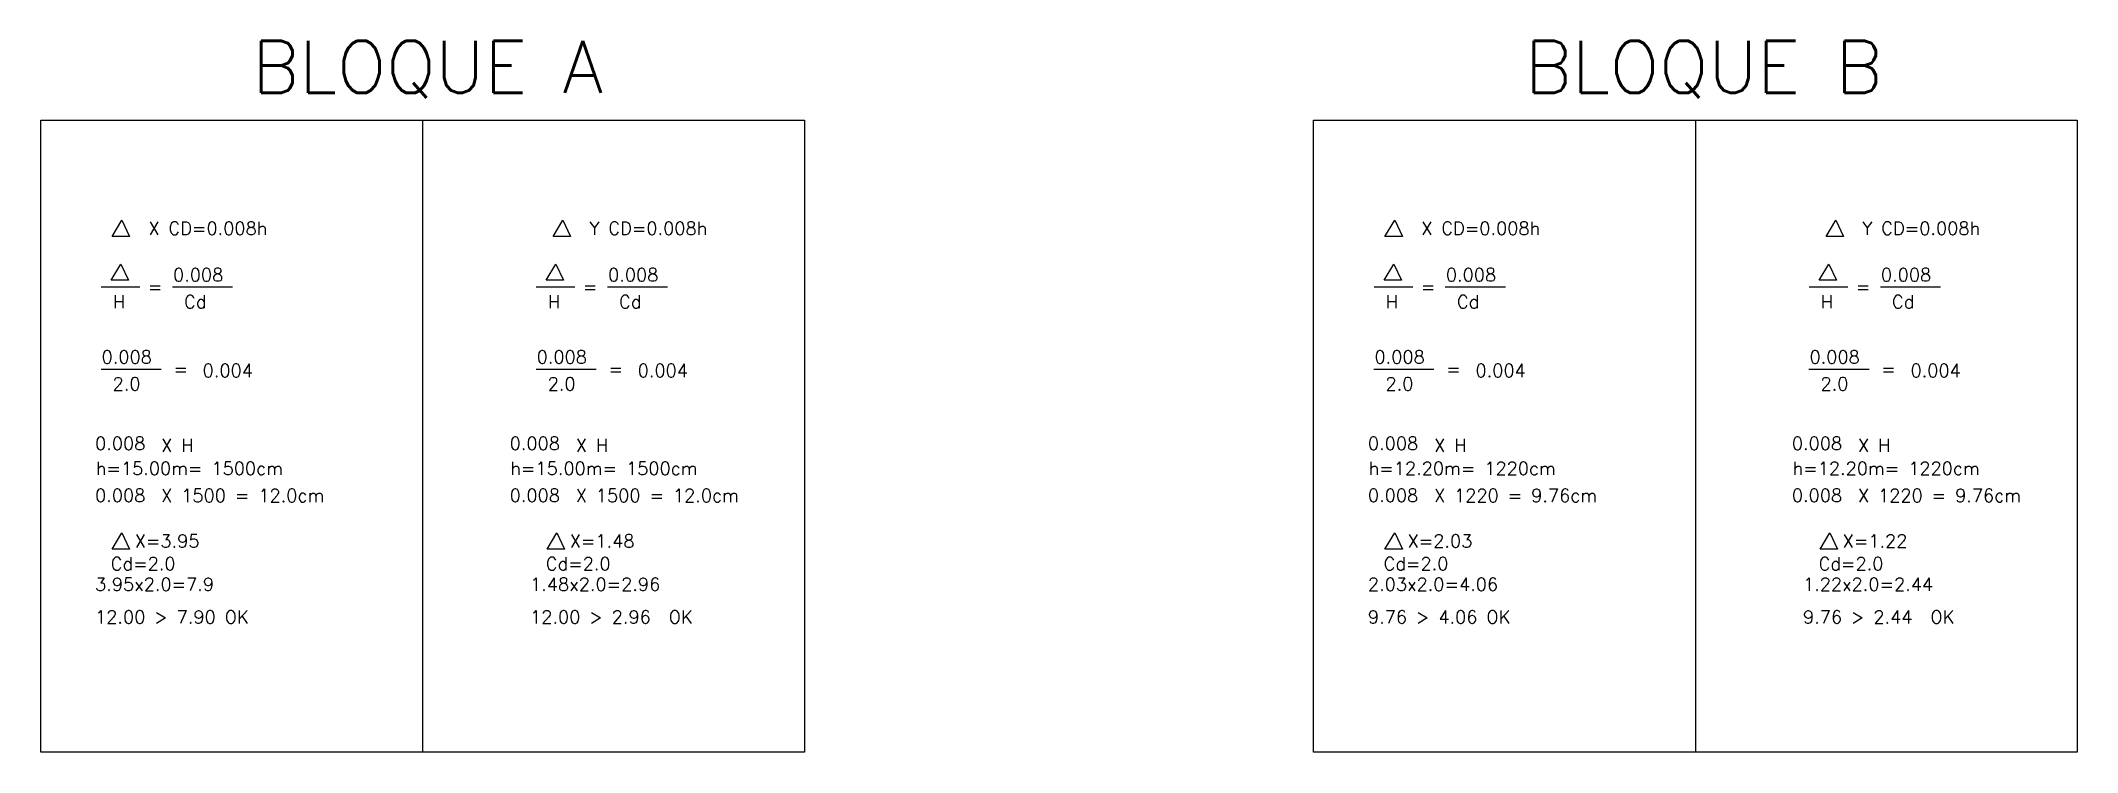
# Model space of a CAD drawing. Header units: feet. Extents: x 317 to 512, y -141 to 162.
# Drawn here: x 467.25 to 482.25, y 41.21 to 46.45 of the extents above; entities that cross this region are included whole.
import ezdxf
from ezdxf.enums import TextEntityAlignment as Align

# ---------------------------------------------------------------- set-up
doc = ezdxf.new("R2010")
doc.units = ezdxf.units.FT
doc.header["$MEASUREMENT"] = 0
doc.layers.add('DIM', color=10, linetype='Continuous')
doc.layers.add('TEXTOS', color=3, linetype='Continuous')
doc.styles.add('ANNTEXT', font='romans.shx')

msp = doc.modelspace()

# ---------------------------------------------------------------- texts
at = {"layer": 'TEXTOS', "style": 'ANNTEXT'}
for s, height, p in [('BLOQUE A', 0.384, (468.80796, 46.44815)), ('BLOQUE B', 0.384, (478.18251, 46.44815)), ('X CD=0.008h', 0.096, (468.0436, 45.11489)), ('Y CD=0.008h', 0.096, (471.29192, 45.11489)), ('X CD=0.008h', 0.096, (477.41815, 45.11489)), ('Y CD=0.008h', 0.096, (480.66646, 45.11489)), ('0.008', 0.096, (468.22537, 44.77251)), ('0.008', 0.096, (471.42947, 44.77251)), ('0.008', 0.096, (477.59992, 44.77251)), ('0.008', 0.096, (480.80402, 44.77251)), ('H', 0.096, (467.78179, 44.57374)), ('=', 0.096, (468.04085, 44.68529)), ('Cd', 0.096, (468.30643, 44.57374)), ('H', 0.096, (470.98589, 44.57374)), ('=', 0.096, (471.24495, 44.68529)), ('Cd', 0.096, (471.51053, 44.57374)), ('H', 0.096, (477.15633, 44.57374)), ('=', 0.096, (477.4154, 44.68529)), ('Cd', 0.096, (477.68097, 44.57374)), ('H', 0.096, (480.36043, 44.57374)), ('=', 0.096, (480.6195, 44.68529)), ('Cd', 0.096, (480.88508, 44.57374)), ('0.008', 0.096, (467.69933, 44.16781)), ('0.008', 0.096, (470.90343, 44.16781)), ('0.008', 0.096, (477.07387, 44.16781)), ('0.008', 0.096, (480.27797, 44.16781)), ('2.0', 0.096, (467.78038, 43.96903)), ('=', 0.096, (468.22849, 44.07762)), ('0.004', 0.096, (468.44341, 44.06761)), ('2.0', 0.096, (470.98448, 43.96903)), ('=', 0.096, (471.43259, 44.07762)), ('0.004', 0.096, (471.64751, 44.06761)), ('2.0', 0.096, (477.15493, 43.96903)), ('=', 0.096, (477.60304, 44.07762)), ('0.004', 0.096, (477.81796, 44.06761)), ('2.0', 0.096, (480.35903, 43.96903)), ('=', 0.096, (480.80714, 44.07762)), ('0.004', 0.096, (481.02206, 44.06761)), ('0.008', 0.096, (467.65124, 43.53064)), (' X H', 0.096, (468.07187, 43.51746)), ('0.008', 0.096, (470.70464, 43.53064)), (' X H', 0.096, (471.12527, 43.51746)), ('0.008', 0.096, (477.02579, 43.53064)), (' X H', 0.096, (477.44642, 43.51746)), ('0.008', 0.096, (480.14795, 43.53064)), (' X H', 0.096, (480.56858, 43.51746)), ('h=15.00m= 1500cm', 0.096, (467.65648, 43.34702)), ('h=15.00m= 1500cm', 0.096, (470.70987, 43.34702)), ('h=12.20m= 1220cm', 0.096, (477.03102, 43.34702)), ('h=12.20m= 1220cm', 0.096, (480.15319, 43.34702)), ('0.008', 0.096, (467.65124, 43.14805)), (' X 1500 = 12.0cm', 0.096, (468.07187, 43.14713)), ('0.008', 0.096, (470.70464, 43.14805)), (' X 1500 = 12.0cm', 0.096, (471.12527, 43.14713)), ('0.008', 0.096, (477.02579, 43.14805)), (' X 1220 = 9.76cm', 0.096, (477.44642, 43.14713)), ('0.008', 0.096, (480.14795, 43.14805)), (' X 1220 = 9.76cm', 0.096, (480.56858, 43.14713)), ('X=3.95', 0.096, (467.943, 42.81211)), ('X=1.48', 0.096, (471.1471, 42.81211)), ('X=2.03', 0.096, (477.31755, 42.81211)), ('X=1.22', 0.096, (480.52165, 42.81211)), ('Cd=2.0', 0.096, (467.76667, 42.64474)), ('Cd=2.0', 0.096, (470.97077, 42.64474)), ('Cd=2.0', 0.096, (477.14122, 42.64474)), ('Cd=2.0', 0.096, (480.34532, 42.64474)), ('3.95x2.0=7.9', 0.096, (467.65124, 42.4937)), ('1.48x2.0=2.96', 0.096, (470.85534, 42.4937)), ('2.03x2.0=4.06', 0.096, (477.02579, 42.4937)), ('1.22x2.0=2.44', 0.096, (480.22989, 42.4937)), ('12.00 > 7.90 OK', 0.096, (467.65124, 42.25242)), ('12.00 > 2.96  OK', 0.096, (470.85534, 42.25242)), ('9.76 > 4.06 OK', 0.096, (477.02579, 42.25242)), ('9.76 > 2.44  OK', 0.096, (480.22989, 42.25242))]:
    msp.add_text(s, height=height, dxfattribs=at).set_placement(p, align=Align.TOP_LEFT)

# ---------------------------------------------------------------- linework, layer by layer
at = {"layer": 'DIM', "ltscale": 0.5}
for p, q in [((470.06317, 45.86326), (470.06317, 41.20826)), ((479.43772, 45.86326), (479.43772, 41.20826)), ((467.69625, 44.63497), (467.98116, 44.63497)), ((468.22089, 44.63497), (468.66364, 44.63497)), ((470.90036, 44.63497), (471.18526, 44.63497)), ((471.425, 44.63497), (471.86775, 44.63497)), ((477.0708, 44.63497), (477.35571, 44.63497)), ((477.59544, 44.63497), (478.03819, 44.63497)), ((480.2749, 44.63497), (480.55981, 44.63497)), ((480.79954, 44.63497), (481.24229, 44.63497)), ((467.69485, 44.03027), (468.1376, 44.03027)), ((470.89895, 44.03027), (471.3417, 44.03027)), ((477.0694, 44.03027), (477.51215, 44.03027)), ((480.2735, 44.03027), (480.71625, 44.03027))]:
    msp.add_line(p, q, dxfattribs=at)
for points in [[(467.25093, 45.86326), (472.87541, 45.86326), (472.87541, 41.20826), (467.25093, 41.20826)], [(476.62548, 45.86326), (482.24996, 45.86326), (482.24996, 41.20826), (476.62548, 41.20826)]]:
    msp.add_lwpolyline(points, close=True, dxfattribs=at)
at = {"layer": 'TEXTOS'}
for p, q in [((467.7768, 45.00713), (467.84813, 45.1259)), ((467.90483, 45.00713), (467.7768, 45.00713)), ((467.84813, 45.1259), (467.90483, 45.00713)), ((471.02512, 45.00713), (471.09645, 45.1259)), ((471.15315, 45.00713), (471.02512, 45.00713)), ((471.09645, 45.1259), (471.15315, 45.00713)), ((477.15135, 45.00713), (477.22268, 45.1259)), ((477.27938, 45.00713), (477.15135, 45.00713)), ((477.22268, 45.1259), (477.27938, 45.00713)), ((480.39967, 45.00713), (480.471, 45.1259)), ((480.52769, 45.00713), (480.39967, 45.00713)), ((480.471, 45.1259), (480.52769, 45.00713)), ((467.76964, 44.68501), (467.84097, 44.80379)), ((467.84097, 44.80379), (467.89766, 44.68501)), ((470.97374, 44.68501), (471.04507, 44.80379)), ((471.04507, 44.80379), (471.10176, 44.68501)), ((477.14418, 44.68501), (477.21551, 44.80379)), ((477.21551, 44.80379), (477.27221, 44.68501)), ((480.34828, 44.68501), (480.41962, 44.80379)), ((480.41962, 44.80379), (480.47631, 44.68501)), ((467.89766, 44.68501), (467.76964, 44.68501)), ((471.10176, 44.68501), (470.97374, 44.68501)), ((477.27221, 44.68501), (477.14418, 44.68501)), ((480.47631, 44.68501), (480.34828, 44.68501)), ((467.7768, 42.70434), (467.84813, 42.82312)), ((467.84813, 42.82312), (467.90483, 42.70434)), ((470.9809, 42.70434), (471.05223, 42.82312)), ((471.05223, 42.82312), (471.10893, 42.70434)), ((477.15135, 42.70434), (477.22268, 42.82312)), ((477.22268, 42.82312), (477.27938, 42.70434)), ((480.35545, 42.70434), (480.42678, 42.82312)), ((480.42678, 42.82312), (480.48348, 42.70434)), ((467.90483, 42.70434), (467.7768, 42.70434)), ((471.10893, 42.70434), (470.9809, 42.70434)), ((477.27938, 42.70434), (477.15135, 42.70434)), ((480.48348, 42.70434), (480.35545, 42.70434))]:
    msp.add_line(p, q, dxfattribs=at)

msp.set_redraw_order([(e.dxf.handle, doc.entitydb.next_handle()) for e in msp.query("TEXT MTEXT ATTDEF DIMENSION ARC_DIMENSION")])  # texts and dimensions are drawn at this point

doc.saveas('drawing.dxf')
